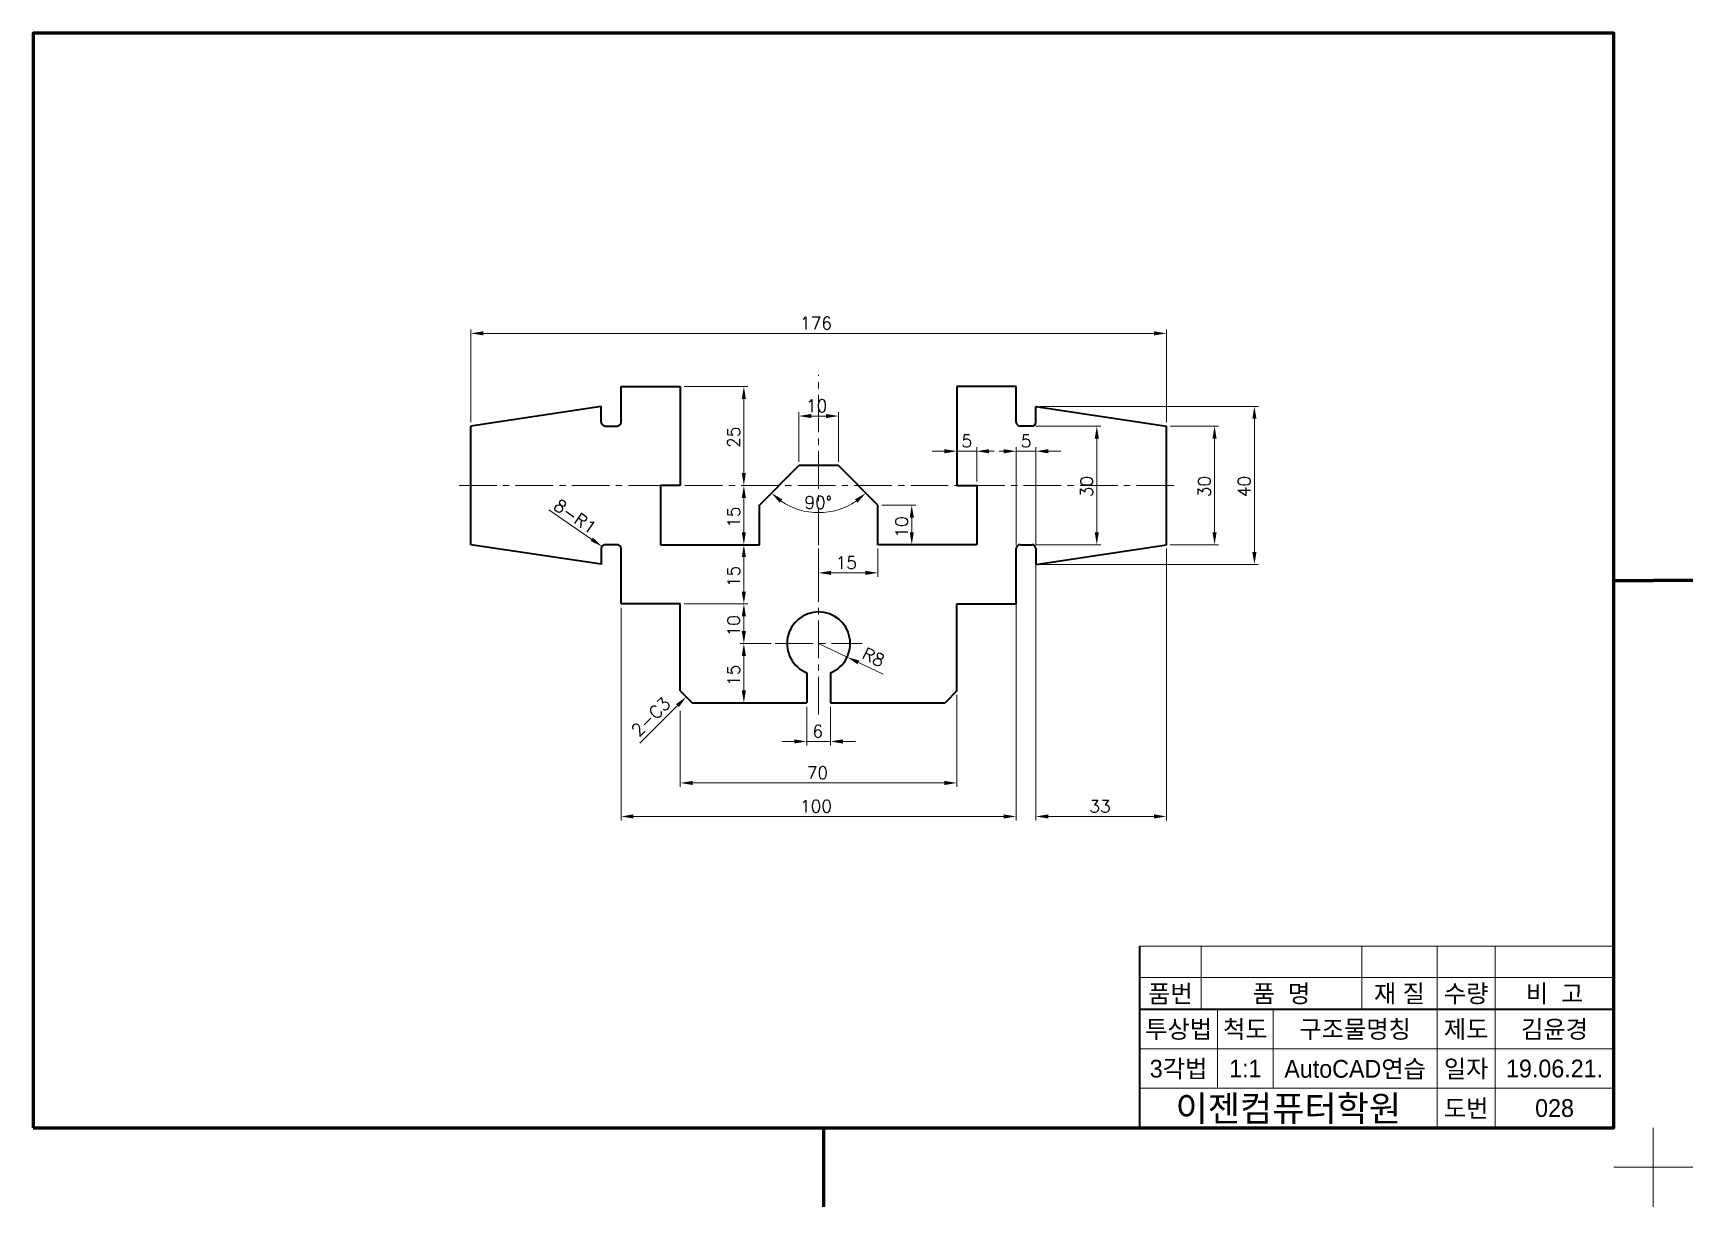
# Model space of a CAD drawing. Header units: millimetres. Extents: x 0 to 4210, y 0 to 2980.
# Drawn here: x 2950 to 3370, y 584 to 881 of the extents above; entities that cross this region are included whole.
import ezdxf
from ezdxf.enums import TextEntityAlignment as Align

# ---------------------------------------------------------------- set-up
doc = ezdxf.new("R2010")
doc.units = ezdxf.units.MM
doc.linetypes.add('CENTER2', pattern=[28.575, 19.05, -3.175, 3.175, -3.175])
doc.linetypes.add('PHANTOM2', pattern=[31.75, 15.875, -3.175, 3.175, -3.175, 3.175, -3.175])
for name, color, linetype, lineweight in [('가는선', 1, 'Continuous', 13), ('구분선', 1, 'PHANTOM2', 13), ('문자', 2, 'Continuous', 20), ('외곽선', 4, 'Continuous', 70), ('외형선', 3, 'Continuous', 40), ('중심선', 1, 'CENTER2', 13), ('치수선', 1, 'Continuous', 13)]:
    doc.layers.add(name, color=color, linetype=linetype, lineweight=lineweight)
doc.styles.get("Standard").update_dxf_attribs({"font": 'romans.shx'})
doc.styles.add('한글', font='')
doc.styles.get('한글').set_extended_font_data('Gulim')

msp = doc.modelspace()

# ---------------------------------------------------------------- texts
at = {"layer": '문자', "ltscale": 0.5}
for s, p in [('176', (3144.05, 806.04)), ('10', (3145.55, 785.12)), ('15', (3153.05, 745.43)), ('6', (3147.2, 702.77)), ('70', (3145.77, 692.27)), ('100', (3144.05, 683.78)), ('33', (3217.27, 683.78))]:
    msp.add_text(s, height=3.15, dxfattribs=at).set_placement(p)
for s, rotation, p in [('25', 90, (3128.85, 776.06)), ('30', 90, (3218.17, 763.56)), ('30', 90, (3247.97, 763.56)), ('40', 90, (3258.05, 763.56)), ('8-R1', 325.451, (3081.4, 760.74)), ('15', 90, (3128.85, 755.83)), ('90°', 360, (3145.17, 760.67)), ('10', 90, (3171.34, 753.33)), ('15', 90, (3128.85, 740.83)), ('10', 90, (3128.85, 728.33)), ('R8', 334.5912, (3159.5, 722.87)), ('15', 90, (3128.85, 715.83)), ('2-C3', 44.9117, (3103.26, 702.74))]:
    msp.add_text(s, height=3.15, rotation=rotation, dxfattribs=at).set_placement(p)
at = {"layer": '문자', "ltscale": 0.5, "style": '한글'}
for s, height, p in [('품번', 4.5, (3237.79, 638)), ('품  명', 4.5, (3265.9, 638)), ('재 질', 4.5, (3295.75, 638)), ('수량', 4.5, (3312.64, 638)), ('비  고', 4.5, (3335.01, 638)), ('투상법', 4.5, (3239.86, 629)), ('척도', 4.5, (3256.76, 629)), ('구조물명칭', 4.5, (3284.54, 629)), ('제도', 4.5, (3312.64, 629)), ('김윤경', 4.5, (3335.01, 629)), ('3각법', 4.5, (3239.86, 619)), ('AutoCAD연습', 4.5, (3284.54, 619)), ('일자', 4.5, (3312.64, 619)), ('1:1', 4.5, (3256.76, 619)), ('19.06.21.', 4.5, (3335.01, 619)), ('이젠컴퓨터학원', 6.5, (3267.64, 609)), ('도번', 4.5, (3312.64, 609)), ('028', 4.5, (3335.01, 609))]:
    msp.add_text(s, height=height, dxfattribs=at).set_placement(p, align=Align.MIDDLE)
at = {"layer": '문자', "color": 2, "ltscale": 0.5, "char_height": 3.15, "attachment_point": 5}
for insert in [(3186.27, 777.78), (3201.27, 777.78)]:
    msp.add_mtext('5', dxfattribs=dict(at, insert=insert))

# ---------------------------------------------------------------- linework, layer by layer
at = {"layer": '가는선', "ltscale": 0.5}
for p, q in [((3230, 650), (3350, 650)), ((3245.58, 650), (3245.58, 634)), ((3286.22, 650), (3286.22, 634)), ((3305.27, 650), (3305.27, 604)), ((3320.01, 650), (3320.01, 604)), ((3230, 642), (3350, 642)), ((3249.73, 634), (3249.73, 614)), ((3263.8, 634), (3263.8, 614)), ((3230, 624), (3350, 624)), ((3230, 614), (3350, 614))]:
    msp.add_line(p, q, dxfattribs=at)
at = {"layer": '구분선', "ltscale": 0.5}
for points in [[(3350, 594), (3360, 594), (3360, 604)], [(3350, 594), (3360, 594), (3360, 604)], [(3360, 604), (3360, 594), (3370, 594)], [(3360, 604), (3360, 594), (3370, 594)], [(3360, 604), (3360, 594), (3370, 594)], [(3360, 604), (3360, 594), (3370, 594)], [(3360, 584), (3360, 594), (3350, 594)], [(3370, 594), (3360, 594), (3360, 584)], [(3370, 594), (3360, 594), (3360, 584)]]:
    msp.add_lwpolyline(points, dxfattribs=at)
at = {"layer": '외곽선', "ltscale": 0.5}
for p, q in [((3350, 742.5), (3360, 742.5)), ((3370, 742.5), (3360, 742.5)), ((3370, 742.5), (3360, 742.5)), ((3350, 604), (3350, 650)), ((3150, 604), (3150, 594)), ((3150, 604), (3150, 594)), ((3150, 594), (3150, 584))]:
    msp.add_line(p, q, dxfattribs=at)
msp.add_lwpolyline([(2950, 604), (3350, 604), (3350, 881), (2950, 881)], close=True, dxfattribs=at)
at = {"layer": '외형선', "ltscale": 0.5}
for p, q in [((3098.77, 782.56), (3098.77, 791.56)), ((3098.77, 791.56), (3113.77, 791.56)), ((3113.77, 791.56), (3113.77, 766.56)), ((3198.77, 791.56), (3183.77, 791.56)), ((3183.77, 791.56), (3183.77, 766.56)), ((3198.77, 782.56), (3198.77, 791.56)), ((3093.77, 786.56), (3060.77, 781.56)), ((3093.77, 782.56), (3093.77, 786.56)), ((3203.77, 782.56), (3203.77, 786.56)), ((3203.77, 786.56), (3236.77, 781.56)), ((3060.77, 751.56), (3060.77, 781.56)), ((3094.77, 781.56), (3097.77, 781.56)), ((3202.77, 781.56), (3199.77, 781.56)), ((3236.77, 751.56), (3236.77, 781.56)), ((3133.77, 761.56), (3143.77, 771.56)), ((3153.77, 771.56), (3143.77, 771.56)), ((3163.77, 761.56), (3153.77, 771.56)), ((3113.77, 766.56), (3108.77, 766.56)), ((3108.77, 766.56), (3108.77, 751.56)), ((3183.77, 766.56), (3188.77, 766.56)), ((3188.77, 766.56), (3188.77, 751.56)), ((3133.77, 751.56), (3133.77, 761.56)), ((3163.77, 751.56), (3163.77, 761.56)), ((3093.77, 746.62), (3060.77, 751.56)), ((3093.77, 750.56), (3093.77, 746.56)), ((3097.77, 751.56), (3094.77, 751.56)), ((3098.77, 736.56), (3098.77, 750.56)), ((3108.77, 751.56), (3133.77, 751.56)), ((3188.77, 751.56), (3163.77, 751.56)), ((3198.77, 736.56), (3198.77, 750.56)), ((3199.77, 751.56), (3202.77, 751.56)), ((3203.77, 746.56), (3236.77, 751.56)), ((3203.77, 750.56), (3203.77, 746.56)), ((3113.77, 736.56), (3098.77, 736.56)), ((3113.77, 714.56), (3113.77, 736.56)), ((3183.77, 714.56), (3183.77, 736.56)), ((3183.77, 736.56), (3198.77, 736.56)), ((3145.77, 719.14), (3145.77, 711.56)), ((3151.77, 719.14), (3151.77, 711.56)), ((3113.77, 714.56), (3116.77, 711.56)), ((3183.77, 714.56), (3180.77, 711.56)), ((3116.77, 711.56), (3145.77, 711.56)), ((3151.77, 711.56), (3180.77, 711.56)), ((3230, 650), (3230, 642)), ((3230, 642), (3230, 634)), ((3230, 634), (3350, 634)), ((3230, 634), (3230, 614)), ((3230, 614), (3230, 604))]:
    msp.add_line(p, q, dxfattribs=at)
for centre, radius, start, end in [((3094.77, 782.56), 1, 180, 270), ((3097.77, 782.56), 1, 270, 0), ((3199.77, 782.56), 1, 180, 270), ((3202.77, 782.56), 1, 270, 0), ((3094.77, 750.56), 1, 90, 180), ((3097.77, 750.56), 1, 0, 90), ((3199.77, 750.56), 1, 90, 180), ((3202.77, 750.56), 1, 0, 90), ((3148.77, 726.56), 8, 292.0243, 247.9757)]:
    msp.add_arc(centre, radius, start, end, dxfattribs=at)
at = {"layer": '중심선', "ltscale": 0.5}
for p, q in [((3148.77, 708.56), (3148.77, 794.56)), ((3057.77, 766.56), (3239.77, 766.56)), ((3137.77, 726.56), (3159.77, 726.56))]:
    msp.add_line(p, q, dxfattribs=at)
at = {"layer": '치수선', "ltscale": 0.5}
for p, q in [((3060.77, 782.56), (3060.77, 806.04)), ((3063.92, 805.04), (3233.62, 805.04)), ((3236.77, 782.56), (3236.77, 806.04)), ((3114.77, 791.56), (3130.85, 791.56)), ((3129.85, 788.41), (3129.85, 769.71)), ((3204.77, 786.56), (3260.05, 786.56)), ((3143.77, 772.56), (3143.77, 785.12)), ((3146.92, 784.12), (3150.62, 784.12)), ((3153.77, 772.56), (3153.77, 785.12)), ((3203.77, 781.56), (3220.17, 781.56)), ((3237.77, 781.56), (3249.97, 781.56)), ((3259.05, 783.41), (3259.05, 749.71)), ((3219.17, 778.41), (3219.17, 754.71)), ((3248.97, 754.71), (3248.97, 778.41)), ((3080.53, 760.36), (3091.35, 752.91)), ((3129.85, 754.71), (3129.85, 763.41)), ((3164.77, 761.56), (3173.34, 761.56)), ((3172.34, 758.41), (3172.34, 754.71)), ((3129.85, 739.71), (3129.85, 748.41)), ((3148.77, 750.56), (3148.77, 743.43)), ((3163.77, 750.56), (3163.77, 743.43)), ((3164.77, 751.56), (3173.34, 751.56)), ((3203.77, 751.56), (3220.17, 751.56)), ((3236.77, 750.56), (3236.77, 681.78)), ((3237.77, 751.56), (3249.97, 751.56)), ((3160.62, 744.43), (3151.92, 744.43)), ((3203.77, 681.78), (3203.77, 746.56)), ((3204.77, 746.56), (3260.05, 746.56)), ((3098.77, 735.56), (3098.77, 681.78)), ((3114.77, 736.56), (3130.85, 736.56)), ((3198.77, 736.56), (3198.77, 681.78)), ((3129.85, 733.41), (3129.85, 729.71)), ((3136.77, 726.56), (3128.85, 726.56)), ((3129.85, 723.41), (3129.85, 714.71)), ((3148.77, 726.56), (3156, 723.12)), ((3165.09, 718.81), (3158.84, 721.77)), ((3103.53, 701.35), (3113.04, 710.83)), ((3145.77, 710.56), (3145.77, 700.77)), ((3151.77, 710.56), (3151.77, 700.77)), ((3183.77, 713.56), (3183.77, 690.27)), ((3113.77, 709.5), (3113.77, 690.27)), ((3142.62, 701.77), (3139.47, 701.77)), ((3145.77, 701.77), (3151.77, 701.77)), ((3154.92, 701.77), (3158.07, 701.77)), ((3116.92, 691.27), (3180.62, 691.27)), ((3180.62, 691.27), (3177.47, 691.27)), ((3101.92, 682.78), (3195.62, 682.78)), ((3195.62, 682.78), (3192.47, 682.78)), ((3206.92, 682.78), (3233.62, 682.78))]:
    msp.add_line(p, q, dxfattribs=at)
at = {"layer": '치수선', "color": 1, "ltscale": 0.5}
for p, q in [((3180.62, 775.21), (3177.47, 775.21)), ((3183.77, 775.21), (3188.77, 775.21)), ((3188.77, 767.56), (3188.77, 776.21)), ((3191.92, 775.21), (3193.19, 775.21)), ((3193.19, 775.21), (3192.47, 775.21)), ((3195.62, 775.21), (3194.42, 775.21)), ((3194.42, 775.21), (3195.07, 775.21)), ((3198.77, 751.56), (3198.77, 776.21)), ((3198.77, 775.21), (3203.77, 775.21)), ((3203.77, 751.56), (3203.77, 776.21)), ((3206.92, 775.21), (3210.07, 775.21))]:
    msp.add_line(p, q, dxfattribs=at)
at = {"layer": '치수선', "ltscale": 0.5}
msp.add_arc((3148.77, 776.56), 16.89, 235.703, 304.297, dxfattribs=at)
for points in [[(3063.92, 805.57), (3063.92, 804.52), (3060.77, 805.04)], [(3233.62, 805.57), (3233.62, 804.52), (3236.77, 805.04)], [(3129.32, 788.41), (3130.37, 788.41), (3129.85, 791.56)], [(3258.53, 783.41), (3259.58, 783.41), (3259.05, 786.56)], [(3146.92, 784.64), (3146.92, 783.59), (3143.77, 784.12)], [(3150.62, 784.64), (3150.62, 783.59), (3153.77, 784.12)], [(3218.64, 778.41), (3219.69, 778.41), (3219.17, 781.56)], [(3248.44, 778.41), (3249.49, 778.41), (3248.97, 781.56)], [(3129.32, 769.71), (3130.37, 769.71), (3129.85, 766.56)], [(3129.32, 763.41), (3130.37, 763.41), (3129.85, 766.56)], [(3138.92, 762.2), (3139.59, 763.01), (3136.83, 764.61)], [(3157.95, 763.01), (3158.62, 762.2), (3160.71, 764.61)], [(3171.82, 758.41), (3172.87, 758.41), (3172.34, 761.56)], [(3091.65, 753.34), (3091.06, 752.48), (3093.95, 751.12)], [(3129.32, 754.71), (3130.37, 754.71), (3129.85, 751.56)], [(3171.82, 754.71), (3172.87, 754.71), (3172.34, 751.56)], [(3218.64, 754.71), (3219.69, 754.71), (3219.17, 751.56)], [(3248.44, 754.71), (3249.49, 754.71), (3248.97, 751.56)], [(3129.32, 748.41), (3130.37, 748.41), (3129.85, 751.56)], [(3258.53, 749.71), (3259.58, 749.71), (3259.05, 746.56)], [(3151.92, 744.95), (3151.92, 743.9), (3148.77, 744.43)], [(3160.62, 744.95), (3160.62, 743.9), (3163.77, 744.43)], [(3129.32, 739.71), (3130.37, 739.71), (3129.85, 736.56)], [(3129.32, 733.41), (3130.37, 733.41), (3129.85, 736.56)], [(3129.32, 729.71), (3130.37, 729.71), (3129.85, 726.56)], [(3129.32, 723.41), (3130.37, 723.41), (3129.85, 726.56)], [(3159.07, 722.25), (3158.62, 721.3), (3156, 723.12)], [(3129.32, 714.71), (3130.37, 714.71), (3129.85, 711.56)], [(3112.67, 711.2), (3113.41, 710.46), (3115.27, 713.06)], [(3142.62, 702.29), (3142.62, 701.24), (3145.77, 701.77)], [(3154.92, 702.29), (3154.92, 701.24), (3151.77, 701.77)], [(3116.92, 691.79), (3116.92, 690.74), (3113.77, 691.27)], [(3180.62, 691.79), (3180.62, 690.74), (3183.77, 691.27)], [(3180.62, 691.79), (3180.62, 690.74), (3183.77, 691.27)], [(3101.92, 683.31), (3101.92, 682.26), (3098.77, 682.78)], [(3195.62, 683.31), (3195.62, 682.26), (3198.77, 682.78)], [(3195.62, 683.31), (3195.62, 682.26), (3198.77, 682.78)], [(3206.92, 683.31), (3206.92, 682.26), (3203.77, 682.78)], [(3233.62, 683.31), (3233.62, 682.26), (3236.77, 682.78)]]:
    msp.add_solid(points, dxfattribs=at)
at = {"layer": '치수선', "color": 1, "ltscale": 0.5}
for points in [[(3180.62, 775.73), (3180.62, 774.68), (3183.77, 775.21)], [(3191.92, 775.73), (3191.92, 774.68), (3188.77, 775.21)], [(3195.62, 775.73), (3195.62, 774.68), (3198.77, 775.21)], [(3206.92, 775.73), (3206.92, 774.68), (3203.77, 775.21)]]:
    msp.add_solid(points, dxfattribs=at)

msp.set_redraw_order([(e.dxf.handle, doc.entitydb.next_handle()) for e in msp.query("TEXT MTEXT ATTDEF DIMENSION ARC_DIMENSION")])  # texts and dimensions are drawn at this point

doc.saveas('drawing.dxf')
